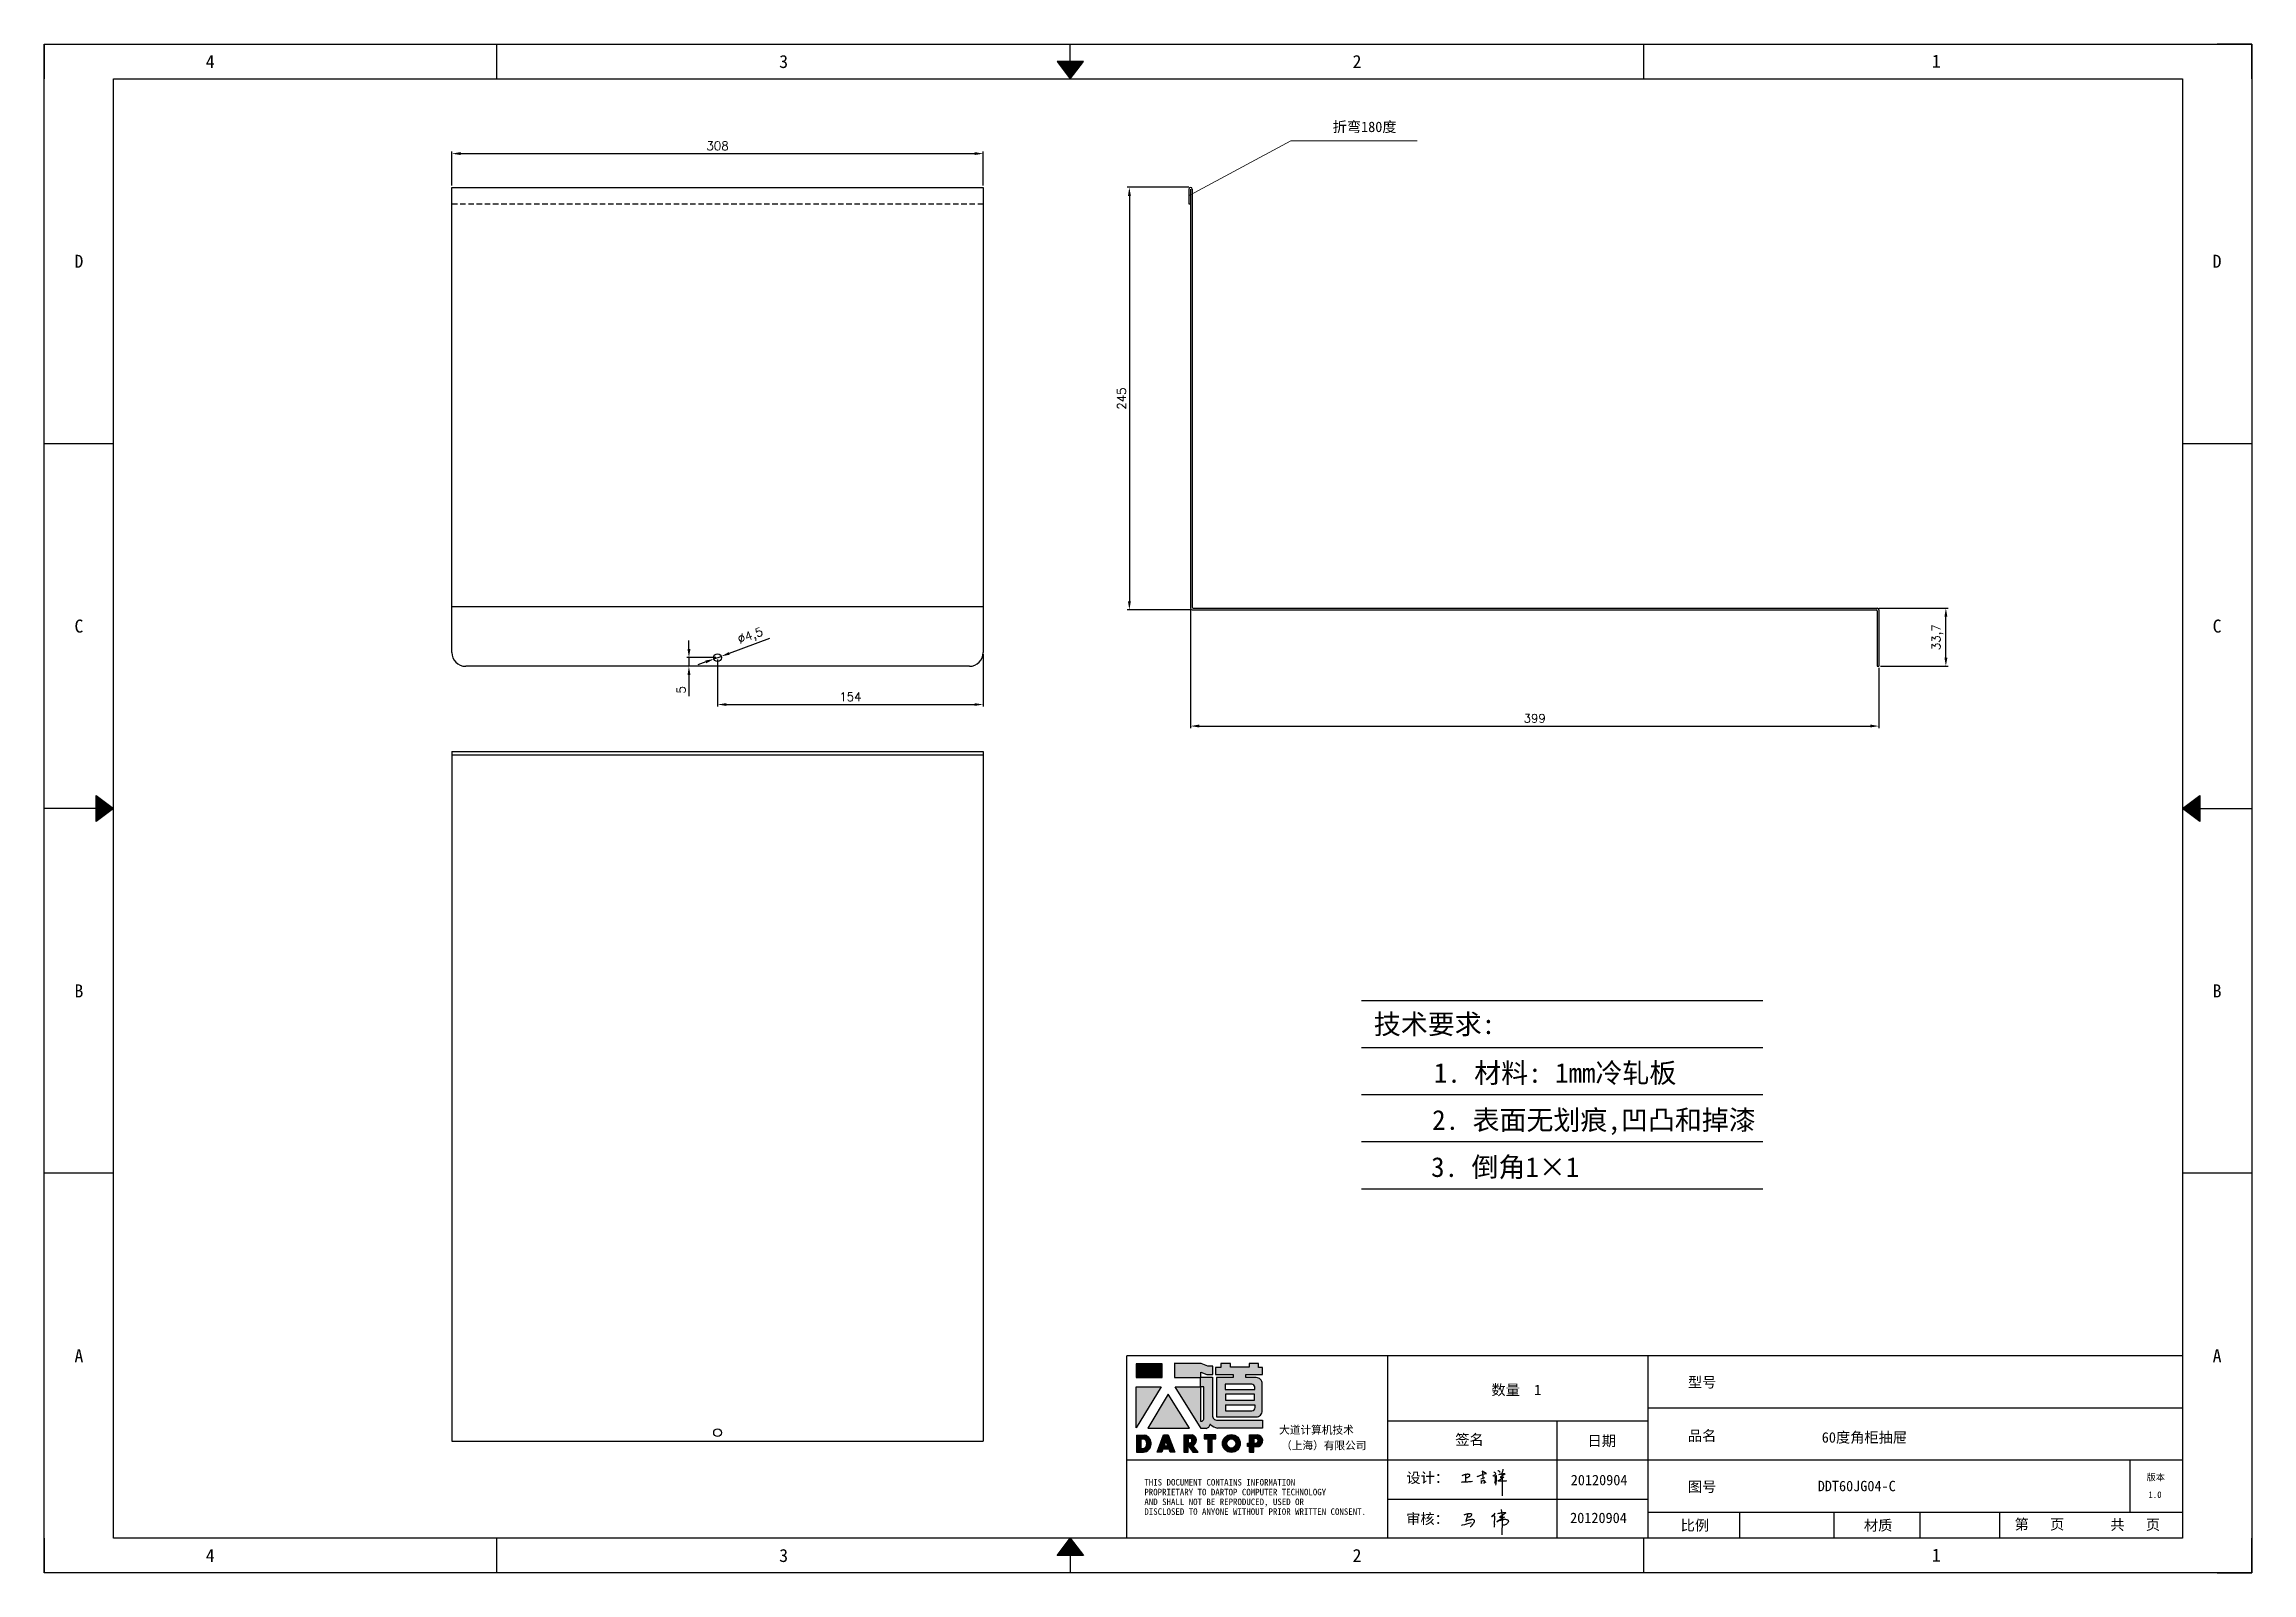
# Model space of a CAD drawing. Header units: millimetres. Extents: x -43476 to -13830, y -16942 to 55335.
# Drawn here: x -23505 to -22226, y 33337 to 34223 of the extents above; entities that cross this region are included whole.
import ezdxf
from ezdxf.enums import TextEntityAlignment as Align

# ---------------------------------------------------------------- set-up
doc = ezdxf.new("R2010")
doc.units = ezdxf.units.MM
doc.linetypes.add('DOT', pattern=[0.25, 0, -0.25])
doc.linetypes.add('HIDDEN2', pattern=[4.7625, 3.175, -1.5875])
for name, color, linetype in [('4', 7, 'Continuous'), ('hidden', 3, 'HIDDEN2'), ('print', 30, 'Continuous')]:
    doc.layers.add(name, color=color, linetype=linetype)
doc.layers.add('dim', color=2, linetype='Continuous', lineweight=9)
doc.styles.add('Dartop', font='')
doc.styles.add('HZ', font='')
doc.styles.add('hzHT', font='simhei.ttf')
doc.styles.get("Standard").update_dxf_attribs({"font": 'txt', "bigfont": 'gbcbig.shx'})
doc.styles.get('Dartop').set_extended_font_data('FangSong_GB2312')
doc.styles.get('HZ').set_extended_font_data('SimSun')
doc.dimstyles.new('small', dxfattribs={"dimtxt": 5, "dimasz": 5, "dimexe": 1.25, "dimexo": 1, "dimgap": 2, "dimtad": 1, "dimtxsty": 'Standard', "dimcen": 2.5, "dimadec": 0, "dimazin": 0, "dimtfac": 1, "dimtmove": 0, "dimatfit": 3, "dimfxl": 0, "dimarcsym": 0})

msp = doc.modelspace()

# ---------------------------------------------------------------- texts
at = {"color": 0}
for s, height, style, p in [('4', 7.554, 'Dartop', (-23409.176, 34212.814)), ('3', 7.554, 'Dartop', (-23076.8, 34212.814)), ('2', 7.554, 'Dartop', (-22744.423, 34212.814)), ('1', 7.554, 'Dartop', (-22408.603, 34213.054)), ('折弯180度', 6.0432, 'hzHT', (-22740.026, 34174.946)), ('D', 7.554, 'Dartop', (-23485.301, 34096.986)), ('D', 7.554, 'Dartop', (-22245.859, 34096.986)), ('C', 7.554, 'Dartop', (-23485.301, 33885.474)), ('C', 7.554, 'Dartop', (-22245.859, 33885.474)), ('B', 7.554, 'Dartop', (-23485.301, 33673.961)), ('B', 7.554, 'Dartop', (-22245.859, 33673.961)), ('A', 7.554, 'Dartop', (-23485.301, 33462.449)), ('A', 7.554, 'Dartop', (-22245.859, 33462.449)), ('数量  1', 6.0432, 'hzHT', (-22652.069, 33442.64)), ('型号', 6.0432, 'hzHT', (-22544.364, 33447.077)), ('签名', 6.0432, 'hzHT', (-22679.216, 33413.84)), ('日期', 6.0432, 'hzHT', (-22602.535, 33413.096)), ('品名', 6.0432, 'hzHT', (-22544.364, 33416.054)), ('60度角柜抽屉', 6.0432, 'hzHT', (-22450.299, 33415.088)), ('20120904', 6.0432, 'hzHT', (-22604.086, 33390.377)), ('图号', 6.0432, 'hzHT', (-22544.364, 33386.515)), ('DDT60JG04-C', 6.04321, 'hzHT', (-22454.747, 33386.91)), ('版本', 3.777, 'hzHT', (-22281.402, 33391.99)), ('1.0', 3.777, 'Dartop', (-22281.856, 33381.896)), ('20120904', 6.0432, 'hzHT', (-22604.446, 33368.449)), ('比例', 6.0432, 'hzHT', (-22548.577, 33364.09)), ('材质', 6.0432, 'hzHT', (-22442.327, 33364.09)), ('第   页', 6.0432, 'hzHT', (-22348.844, 33364.716)), ('共   页', 6.0432, 'hzHT', (-22293.331, 33364.496)), ('4', 7.554, 'Dartop', (-23409.176, 33346.621)), ('3', 7.554, 'Dartop', (-23076.8, 33346.621)), ('2', 7.554, 'Dartop', (-22744.423, 33346.621)), ('1', 7.554, 'Dartop', (-22408.603, 33346.86))]:
    msp.add_text(s, height=height, dxfattribs=dict(at, style=style)).set_placement(p, align=Align.MIDDLE_CENTER)
at = {"style": 'HZ'}
for s, p in [('技术要求:', (-22699.528, 33654.675)), ('     1. 材料: 1mm冷轧板     ', (-22629.595, 33626.432)), ('2. 表面无划痕,凹凸和掉漆', (-22607.065, 33599.132)), ('3. 倒角1×1         ', (-22623.437, 33571.832))]:
    msp.add_text(s, height=11.466, dxfattribs=at).set_placement(p, align=Align.MIDDLE_CENTER)
at = {"color": 0, "style": 'hzHT'}
for s, height, p in [('THIS DOCUMENT CONTAINS INFORMATION', 3.777, (-22867.68, 33387.174)), ('设计：', 6.0432, (-22715.825, 33388.662)), ('AND SHALL NOT BE REPRODUCED, USED OR', 3.777, (-22867.68, 33375.843)), ('PROPRIETARY TO DARTOP COMPUTER TECHNOLOGY', 3.777, (-22867.68, 33381.508)), ('DISCLOSED TO ANYONE WITHOUT PRIOR WRITTEN CONSENT.', 3.777, (-22867.68, 33370.177)), ('审核：', 6.0432, (-22715.915, 33364.864))]:
    msp.add_text(s, height=height, dxfattribs=at).set_placement(p)
at = {"layer": '4', "color": 0, "style": 'hzHT'}
for s, p in [('大道计算机技术', (-22789.561, 33417.174)), ('（上海）有限公司', (-22788.421, 33408.14))]:
    msp.add_text(s, height=4.5324, dxfattribs=at).set_placement(p)

# ---------------------------------------------------------------- blocks, each defined once
blk = doc.blocks.new('*U5')
at = {"color": 254, "linetype": 'Continuous', "extrusion": (0, 0, -1)}
for points in [[(-17, 0.333), (-16.812, 0.25), (-17, 0.5)], [(-17, 0.333), (-17.188, 0.25), (-16.812, 0.25)], [(-17, 0.333), (-17, 0.5), (-17.188, 0.25)]]:
    blk.add_solid(points, dxfattribs=at)
blk = doc.blocks.new('*U4')
at = {"color": 254, "linetype": 'Continuous', "extrusion": (0, 0, -1)}
for points in [[(-33.167, 11), (-33, 11), (-33.25, 11.188)], [(-33.167, 11), (-33.25, 11.188), (-33.25, 10.812)], [(-33.167, 11), (-33.25, 10.812), (-33, 11)]]:
    blk.add_solid(points, dxfattribs=at)
blk = doc.blocks.new('*U6')
at = {"color": 254, "linetype": 'Continuous'}
for points in [[(17, 21.667), (17.188, 21.75), (16.812, 21.75)], [(17, 21.667), (16.812, 21.75), (17, 21.5)], [(17, 21.667), (17, 21.5), (17.188, 21.75)]]:
    blk.add_solid(points, dxfattribs=at)
blk = doc.blocks.new('*U3')
at = {"color": 254, "linetype": 'Continuous', "extrusion": (0, 0, -1)}
for points in [[(-0.833, 11), (-0.75, 10.812), (-0.75, 11.188)], [(-0.833, 11), (-0.75, 11.188), (-1, 11)], [(-0.833, 11), (-1, 11), (-0.75, 10.812)]]:
    blk.add_solid(points, dxfattribs=at)
blk = doc.blocks.new('dadao')
for p, q in [((48, 19.2), (44.9, 10.4)), ((44.9, 10.4), (51.2, 10.4)), ((51.2, 10.4), (48, 19.2))]:
    blk.add_line(p, q)
for points in [[(41.8, 121.6), (41.8, 143.7), (-0.4, 143.7), (-0.4, 121.6), (41.8, 121.6)], [(104.8, 122), (104.8, 130.3), (114.1, 126.3), (124.2, 126.3), (124.2, 139.6), (115.9, 139.6), (105.1, 143.9), (61.5, 143.9)], [(61.7, 144), (61.7, 121.3), (103.9, 121.3)], [(113.4, 38.7), (105.1, 38.7), (63, 106.5), (103.9, 106.5), (103.9, 120.9), (103.9, 121.3)], [(109.7, 53.6), (109.7, 106.2), (104.3, 106.2), (104.3, 50.4), (106.6, 50.4)], [(144.6, 94.4), (144.6, 84.8), (192, 84.8), (192, 94.1), (144.9, 94.1)], [(120.2, 45), (119.5, 45), (119.5, 44.6)], [(0, 28), (0, 0), (11.8, 0)], [(0.1, 28), (14, 28)], [(7.1, 21.8), (7.1, 6.1), (12, 6.1)], [(7.1, 21.8), (11.4, 21.8)], [(76.8, 28.2), (76.8, 0), (84.1, 0), (84.1, 11.1), (91.6, -0.1), (100.3, -0.1), (91.7, 11.1)], [(76.8, 28.2), (90.6, 28.2)], [(84, 22.7), (84, 15.3), (87.2, 15.3)], [(84, 22.7), (87.3, 22.7)], [(183.7, 0), (183.7, 9.6), (180.6, 9.6), (180.6, 14.9), (183.8, 14.9), (183.8, 28.1), (196.1, 28.1), (196.5, 28.1)], [(183.7, 0), (190.9, 0), (190.9, 9.6), (198.8, 9.6)], [(194.9, 22.3), (190.8, 22.3), (190.8, 15), (194.4, 15)]]:
    blk.add_lwpolyline(points)
blk.add_lwpolyline([(137.1, 144.2), (137.1, 137.9), (128.3, 137.9), (128.3, 126.5), (157.3, 126.5), (157.3, 121.5), (130.3, 121.5), (130.3, 57.5), (194.4, 57.5, 0.414214), (204.4, 67.5), (204.4, 111.3, 0.414214), (194.4, 121.3), (177.5, 121.3), (177.5, 126.3), (204.7, 126.3), (204.7, 137.7), (198.2, 137.7), (198.2, 143.9), (183.3, 143.9), (183.3, 138), (153, 138), (153, 144.2), (137.1, 144.2)], format="xyb", close=True)
for points in [[(104.8, 122), (123.4, 122), (123.4, 60, 0.414214), (131.4, 52), (204.8, 52), (204.8, 39.1), (131.7, 39.1)], [(144.3, 110.8), (144.3, 101.8), (192.3, 101.8), (192.3, 105.5, 0.414214), (187.3, 110.5), (144.3, 110.5)], [(144.6, 77), (144.6, 67.5), (187.6, 67.5, 0.414214), (192.6, 72.5), (192.6, 76.4), (144.6, 76.4)]]:
    blk.add_lwpolyline(points, format="xyb")
for points in [[(-0.3, 106.2), (40.4, 106.2), (-0.3, 39.7), (-0.3, 106.2)], [(51.7, 94.1), (18.4, 39.3), (86.2, 39.3)], [(43.8, 28.2), (51.8, 28.2), (62.6, -0.1), (55, -0.1), (53.2, 5), (42.9, 5), (41.1, 0), (33.6, 0)], [(110, 28.1), (110, 21.9), (116, 21.9), (116, -0.1), (123.2, -0.1), (123.2, 22), (129.2, 22), (129.2, 28.1), (110, 28.1)]]:
    blk.add_lwpolyline(points, close=True)
for radius in [14.5, 7.44]:
    blk.add_circle((154.2, 14.2), radius)
for centre, radius, start, end in [((99.2, 60.7), 12.6, 305.6399, 325.969), ((111.6, 46.7), 8.19, 282.9811, 347.6627), ((136, 61.7), 22.9, 226.7358, 259.3209), ((8.5, 13.9), 8.49, 294.2143, 69.7177), ((9.6, 14.2), 14.4, 278.6604, 72.3203), ((86.4, 19), 3.8, 282.527, 76.7196), ((88.6, 19.4), 8.95, 290.6073, 77.2124), ((193.7, 18.7), 3.8, 280.9891, 72.5513), ((195.7, 18.6), 9.51, 288.8959, 85.2442)]:
    blk.add_arc(centre, radius, start, end)
blk = doc.blocks.new('h')
for p, q in [((20768.1, -2360.9), (20773, -2359.1)), ((20769.5, -2366.9), (20769.8, -2370.6)), ((20769.8, -2370.6), (20770.9, -2378)), ((20770.9, -2378), (20771.5, -2370.6)), ((20772.4, -2369.3), (20774.9, -2367.8)), ((20773, -2359.1), (20784.1, -2355.2)), ((20773.3, -2331.8), (20775.3, -2338.7)), ((20789.1, -2340.9), (20773.5, -2331.9)), ((20775.3, -2338.7), (20775.6, -2351.2)), ((20775.6, -2351.2), (20775.5, -2357.3)), ((20782.2, -2369.2), (20780, -2377.1)), ((20780, -2377.1), (20788.3, -2371.3)), ((20780.1, -2366.4), (20780.8, -2366.4)), ((20781.9, -2367.4), (20782.2, -2369.2)), ((20845.7, -2343.5), (20848.4, -2353)), ((20848.9, -2370.3), (20847.9, -2424)), ((20848.4, -2353), (20848.9, -2370.3))]:
    blk.add_line(p, q)
for points in [[(20696.6, -2372.4, 0.002073), (20710.6, -2371.9, 0.016137), (20719.6, -2371.3, 0.008314), (20736.9, -2369.3)], [(20699.1, -2348.2, -0.029745), (20704.6, -2345.4, -0.046842), (20708.4, -2344.2, -0.00919), (20714.3, -2343, -0.018517), (20717.2, -2342.5, -0.037841), (20720.3, -2342.4, -0.039541), (20723.2, -2342.8, -0.149785), (20726, -2344.3, -0.204935), (20726.9, -2346.6, -0.074872), (20726.5, -2348.3, -0.061615), (20725.6, -2350.3, -0.034204), (20723.8, -2352.6, -0.045776), (20722.3, -2354.1, -0.054985), (20720.4, -2355.3, -0.036348), (20717.3, -2356.5, -0.067752), (20715.7, -2356.8, -0.043553), (20713.2, -2356.7)], [(20755, -2351.9, -0.024077), (20759.9, -2350.1, -0.013147), (20768.7, -2346.5, -0.00522), (20775.4, -2344.1, -0.018517), (20777.3, -2343.4, -0.008274), (20786.3, -2341, -0.039541), (20788.3, -2340.8, -0.079216), (20789.4, -2341, -0.204935)], [(20813.5, -2350.1, 0.007348), (20815.9, -2348.7, 0.008421), (20818, -2347.3, 0.009459), (20819.7, -2346.2, -0.016325), (20820.7, -2345.5, -0.173771), (20821.8, -2345.3, -0.085159), (20823.9, -2346, -0.125883), (20826, -2347.9, -0.160659), (20826.6, -2350.1, -0.010447), (20826.5, -2352.3, -0.008247), (20826.2, -2355.1, -0.002698), (20825.3, -2374, 0.001562), (20823.9, -2383.7, 0.016137)], [(20816.8, -2335, -0.053561), (20819.6, -2336.1, -0.075272), (20821.3, -2337.3, -0.005295), (20822.5, -2338.5, -0.009337), (20823.1, -2339.1, -0.026146), (20823.7, -2339.8, -0.016644), (20824.5, -2340.9)], [(20832.1, -2329.2, -0.053561), (20834.9, -2330.3, -0.075272), (20836.7, -2331.5, -0.005295), (20837.8, -2332.6, -0.009337), (20838.5, -2333.3, -0.026146), (20839, -2334, -0.016644), (20839.8, -2335.1)], [(20836, -2343.7, -0.02797), (20842.1, -2342.6, -0.048868), (20845.6, -2342.2, -0.00919), (20851.1, -2341.4, -0.018517), (20853.9, -2341.1, -0.037841), (20856.7, -2341.2, -0.039541), (20859.4, -2341.6, -0.018282), (20840.6, -2354.7, -0.000937)], [(20847.6, -2340.2, 0.021784), (20849.6, -2335.9, 0.028296), (20850.8, -2332.4, 0.008136), (20851.9, -2328.2, 0.028913), (20852.2, -2327, 0.08193), (20852.1, -2325.9, 0.075058), (20851.7, -2324.7, 0.275043)]]:
    blk.add_lwpolyline(points, format="xyb")
for points in [[(20711.3, -2343.5), (20711.3, -2343.5), (20711.5, -2355.8), (20710.7, -2368), (20710.6, -2371.9)], [(20821.5, -2350.6), (20822.4, -2359.2), (20822.2, -2364.9), (20821.7, -2369), (20821.3, -2376.3), (20823.6, -2368.5), (20827.2, -2366.3), (20829.5, -2366.3)], [(20840.6, -2354.7), (20850, -2354.7), (20855, -2354.3), (20845.9, -2361.1), (20840.5, -2364), (20833, -2367.5), (20863.2, -2367.4), (20865.9, -2367.3)]]:
    blk.add_lwpolyline(points)
for centre, radius, start, end in [((20773.7, -2371.2), 2.3, 121.9907, 163.60158), ((20787.5, -2406), 40.3, 100.61827, 108.24823), ((20780.8, -2367.6), 1.15, 9.4675, 90)]:
    blk.add_arc(centre, radius, start, end)
blk = doc.blocks.new('*D121')
at = {"layer": 'Defpoints', "color": 0, "transparency": 16777216}
for p in [(-22961.1, 34159.4), (-23269.1, 34139.9), (-22961.1, 34139.9)]:
    blk.add_point(p, dxfattribs=at)
at = {"layer": 'dim', "color": 0, "lineweight": -2, "transparency": 16777216}
for p, q in [((-23269.1, 34140.9), (-23269.1, 34160.7)), ((-23264.1, 34159.4), (-22966.1, 34159.4)), ((-22961.1, 34140.9), (-22961.1, 34160.7))]:
    blk.add_line(p, q, dxfattribs=at)
at = {"layer": 'dim', "color": 0, "transparency": 16777216}
for points in [[(-23264.1, 34160.3), (-23264.1, 34158.6), (-23269.1, 34159.4)], [(-22966.1, 34160.3), (-22966.1, 34158.6), (-22961.1, 34159.4)]]:
    blk.add_solid(points, dxfattribs=at)
at = {"layer": 'dim', "color": 0, "transparency": 16777216, "insert": (-23115.1, 34163.9), "char_height": 5, "attachment_point": 5}
blk.add_mtext('308', dxfattribs=at)
blk = doc.blocks.new('*D122')
at = {"layer": 'Defpoints', "color": 0, "transparency": 16777216}
for p in [(-22840.9, 34139.9), (-22876.4, 33894.9), (-22839.9, 33894.9)]:
    blk.add_point(p, dxfattribs=at)
at = {"layer": 'dim', "color": 0, "lineweight": -2, "transparency": 16777216}
for p, q in [((-22841.9, 34139.9), (-22877.6, 34139.9)), ((-22876.4, 34134.9), (-22876.4, 33899.9)), ((-22840.9, 33894.9), (-22877.6, 33894.9))]:
    blk.add_line(p, q, dxfattribs=at)
at = {"layer": 'dim', "color": 0, "transparency": 16777216}
for points in [[(-22877.2, 34134.9), (-22875.5, 34134.9), (-22876.4, 34139.9)], [(-22877.2, 33899.9), (-22875.5, 33899.9), (-22876.4, 33894.9)]]:
    blk.add_solid(points, dxfattribs=at)
at = {"layer": 'dim', "color": 0, "transparency": 16777216, "insert": (-22880.9, 34017.4), "char_height": 5, "attachment_point": 5, "rotation": 90}
blk.add_mtext('245', dxfattribs=at)
blk = doc.blocks.new('*D123')
at = {"layer": 'Defpoints', "color": 0, "transparency": 16777216}
for p in [(-22840.9, 33895.9), (-22441.9, 33862.2), (-22441.9, 33827.5)]:
    blk.add_point(p, dxfattribs=at)
at = {"layer": 'dim', "color": 0, "lineweight": -2, "transparency": 16777216}
for p, q in [((-22840.9, 33894.9), (-22840.9, 33826.3)), ((-22441.9, 33861.2), (-22441.9, 33826.3)), ((-22835.9, 33827.5), (-22446.9, 33827.5))]:
    blk.add_line(p, q, dxfattribs=at)
at = {"layer": 'dim', "color": 0, "transparency": 16777216}
for points in [[(-22835.9, 33828.4), (-22835.9, 33826.7), (-22840.9, 33827.5)], [(-22446.9, 33828.4), (-22446.9, 33826.7), (-22441.9, 33827.5)]]:
    blk.add_solid(points, dxfattribs=at)
at = {"layer": 'dim', "color": 0, "transparency": 16777216, "insert": (-22641.4, 33832), "char_height": 5, "attachment_point": 5}
blk.add_mtext('399', dxfattribs=at)
blk = doc.blocks.new('*D124')
at = {"layer": 'Defpoints', "color": 0, "transparency": 16777216}
for p in [(-22442.9, 33895.9), (-22403.1, 33895.9), (-22441.9, 33862.2)]:
    blk.add_point(p, dxfattribs=at)
at = {"layer": 'dim', "color": 0, "lineweight": -2, "transparency": 16777216}
for p, q in [((-22441.9, 33895.9), (-22401.8, 33895.9)), ((-22403.1, 33867.2), (-22403.1, 33890.9)), ((-22440.9, 33862.2), (-22401.8, 33862.2))]:
    blk.add_line(p, q, dxfattribs=at)
at = {"layer": 'dim', "color": 0, "transparency": 16777216}
for points in [[(-22403.9, 33890.9), (-22402.2, 33890.9), (-22403.1, 33895.9)], [(-22403.9, 33867.2), (-22402.2, 33867.2), (-22403.1, 33862.2)]]:
    blk.add_solid(points, dxfattribs=at)
at = {"layer": 'dim', "color": 0, "transparency": 16777216, "insert": (-22408, 33879), "char_height": 5, "attachment_point": 5, "rotation": 90}
blk.add_mtext('33,7', dxfattribs=at)
blk = doc.blocks.new('*D125')
at = {"layer": 'Defpoints', "color": 0, "transparency": 16777216}
for p in [(-23115.1, 33867.2), (-22961.1, 33870.2), (-22961.1, 33840)]:
    blk.add_point(p, dxfattribs=at)
at = {"layer": 'dim', "color": 0, "lineweight": -2, "transparency": 16777216}
for p, q in [((-23115.1, 33866.2), (-23115.1, 33838.8)), ((-22961.1, 33869.2), (-22961.1, 33838.8)), ((-23110.1, 33840), (-22966.1, 33840))]:
    blk.add_line(p, q, dxfattribs=at)
at = {"layer": 'dim', "color": 0, "transparency": 16777216}
for points in [[(-23110.1, 33840.8), (-23110.1, 33839.2), (-23115.1, 33840)], [(-22966.1, 33840.8), (-22966.1, 33839.2), (-22961.1, 33840)]]:
    blk.add_solid(points, dxfattribs=at)
at = {"layer": 'dim', "color": 0, "transparency": 16777216, "insert": (-23038.1, 33844.5), "char_height": 5, "attachment_point": 5}
blk.add_mtext('154', dxfattribs=at)
blk = doc.blocks.new('*D126')
at = {"layer": 'Defpoints', "color": 0, "transparency": 16777216}
for p in [(-23131.7, 33862.2), (-23115.1, 33867.2), (-23115.1, 33862.2)]:
    blk.add_point(p, dxfattribs=at)
at = {"layer": 'dim', "color": 0, "lineweight": -2, "transparency": 16777216}
for p, q in [((-23131.7, 33872.2), (-23131.7, 33877.2)), ((-23116.1, 33867.2), (-23132.9, 33867.2)), ((-23116.1, 33862.2), (-23132.9, 33862.2)), ((-23131.7, 33867.2), (-23131.7, 33862.2)), ((-23131.7, 33857.2), (-23131.7, 33844.8))]:
    blk.add_line(p, q, dxfattribs=at)
at = {"layer": 'dim', "color": 0, "transparency": 16777216}
for points in [[(-23132.5, 33872.2), (-23130.8, 33872.2), (-23131.7, 33867.2)], [(-23132.5, 33857.2), (-23130.8, 33857.2), (-23131.7, 33862.2)]]:
    blk.add_solid(points, dxfattribs=at)
at = {"layer": 'dim', "color": 0, "transparency": 16777216, "insert": (-23136.2, 33848.5), "char_height": 5, "attachment_point": 5, "rotation": 90}
blk.add_mtext('5', dxfattribs=at)
blk = doc.blocks.new('*D127')
at = {"layer": 'Defpoints', "color": 0, "transparency": 16777216}
for p in [(-23117.2, 33866.4), (-23113, 33867.9)]:
    blk.add_point(p, dxfattribs=at)
at = {"layer": 'dim', "color": 0, "lineweight": -2, "transparency": 16777216}
for p, q in [((-23084.9, 33878.2), (-23108.3, 33869.6)), ((-23121.9, 33864.7), (-23126.6, 33863)), ((-23117.2, 33866.4), (-23113, 33867.9))]:
    blk.add_line(p, q, dxfattribs=at)
at = {"layer": 'dim', "color": 0, "transparency": 16777216}
for points in [[(-23122.2, 33865.5), (-23121.6, 33863.9), (-23117.2, 33866.4)], [(-23108.6, 33870.4), (-23108, 33868.9), (-23113, 33867.9)]]:
    blk.add_solid(points, dxfattribs=at)
at = {"layer": 'dim', "color": 0, "transparency": 16777216, "insert": (-23095.9, 33879.4), "char_height": 5, "attachment_point": 5, "rotation": 20.0303}
blk.add_mtext('∅4,5', dxfattribs=at)

# ---------------------------------------------------------------- dimensions: what is measured, and where the dimension line sits
at = {"layer": 'dim'}
for base, p1, p2, picture, middle in [((-22961.086, 34159.445), (-23269.086, 34139.865), (-22961.086, 34139.865), '*D121', (-23115.086, 34163.945)), ((-22441.903, 33827.533), (-22840.903, 33895.865), (-22441.903, 33862.165), '*D123', (-22641.403, 33832.033)), ((-22961.086, 33840.005), (-23115.086, 33867.165), (-22961.086, 33870.165), '*D125', (-23038.086, 33844.505))]:
    dim = msp.add_linear_dim(base=base, p1=p1, p2=p2, dimstyle='small', override={"dimpost": '\\X'}, dxfattribs=at)
    dim.commit()
    dim.dimension.update_dxf_attribs({"geometry": picture, "text_midpoint": middle})
for base, p1, p2, picture, middle in [((-22876.373, 33894.865), (-22840.903, 34139.865), (-22839.903, 33894.865), '*D122', (-22880.873, 34017.365)), ((-22403.068, 33895.865), (-22441.903, 33862.165), (-22442.903, 33895.865), '*D124', (-22407.985, 33879.015)), ((-23131.658, 33862.165), (-23115.086, 33867.165), (-23115.086, 33862.165), '*D126', (-23136.158, 33848.498))]:
    dim = msp.add_linear_dim(base=base, p1=p1, p2=p2, angle=90, dimstyle='small', override={"dimpost": '\\X'}, dxfattribs=at)
    dim.commit()
    dim.dimension.update_dxf_attribs({"geometry": picture, "text_midpoint": middle})
dim = msp.add_diameter_dim_2p(p1=(-23117.2, 33866.394), p2=(-23112.972, 33867.936), dimstyle='small', override={"dimpost": '\\X'}, dxfattribs=at)
dim.commit()
dim.dimension.update_dxf_attribs({"geometry": '*D127', "text_midpoint": (-23095.944, 33879.377)})

# ---------------------------------------------------------------- hatches: boundary and pattern name
for points in [[(-22857.396, 33457.771), (-22872.464, 33457.771), (-22872.464, 33449.899), (-22857.396, 33449.899)], [(-22857.881, 33444.391), (-22872.423, 33444.391), (-22872.423, 33420.648)], [(-22853.85, 33440.082), (-22865.738, 33420.49), (-22841.532, 33420.49)], [(-22826.162, 33416.481), (-22833.041, 33416.481), (-22833.041, 33414.298), (-22830.895, 33414.298), (-22830.895, 33406.434), (-22828.325, 33406.434), (-22828.325, 33414.304), (-22826.162, 33414.304)]]:
    msp.add_hatch(color=0).paths.add_polyline_path(points)
h = msp.add_hatch(color=0)
h.paths.add_polyline_path([(-22834.879, 33452.987), (-22831.554, 33451.55), (-22827.959, 33451.55), (-22827.959, 33456.308), (-22830.925, 33456.308), (-22834.789, 33457.835), (-22850.277, 33457.835), (-22850.277, 33449.787), (-22835.208, 33449.787), (-22835.208, 33449.624), (-22835.208, 33444.481), (-22849.82, 33444.481), (-22834.791, 33420.293), (-22831.814, 33420.293, 0.27937482), (-22829.642, 33422.406), (-22829.642, 33422.517), (-22829.379, 33422.517, 0.14314537), (-22825.282, 33420.432), (-22799.165, 33420.432), (-22799.165, 33425.019), (-22825.393, 33425.019, -0.41421356), (-22828.25, 33427.876), (-22828.25, 33450.041), (-22834.879, 33450.041)])
h.paths.add_polyline_path([(-22835.056, 33444.378), (-22833.141, 33444.378), (-22833.141, 33425.605, -0.08893574), (-22834.251, 33424.463), (-22835.063, 33424.463)], flags=16)
h = msp.add_hatch(color=0)
h.paths.add_polyline_path([(-22799.21, 33455.642), (-22801.534, 33455.642), (-22801.534, 33457.853), (-22806.845, 33457.853), (-22806.845, 33455.753), (-22817.689, 33455.753), (-22817.689, 33457.963), (-22823.368, 33457.963), (-22823.368, 33455.712), (-22826.506, 33455.712), (-22826.506, 33451.637), (-22816.15, 33451.637), (-22816.15, 33449.834), (-22825.8, 33449.834), (-22825.8, 33427.015), (-22802.892, 33427.015, 0.41421356), (-22799.321, 33430.586), (-22799.321, 33446.213, 0.41421356), (-22802.892, 33449.784), (-22808.947, 33449.784), (-22808.947, 33451.553), (-22799.21, 33451.553)])
h.paths.add_polyline_path([(-22805.422, 33445.915, -0.41421356), (-22803.636, 33444.13), (-22803.636, 33442.82), (-22820.787, 33442.82), (-22820.787, 33445.915)], flags=16)
h.paths.add_polyline_path([(-22803.747, 33440.057), (-22803.747, 33436.741), (-22820.676, 33436.741), (-22820.676, 33440.057)], flags=16)
h.paths.add_polyline_path([(-22803.526, 33433.757), (-22803.526, 33432.337, -0.41421356), (-22805.311, 33430.551), (-22820.676, 33430.551), (-22820.676, 33433.757)], flags=16)
h = msp.add_hatch(color=0)
h.paths.add_polyline_path([(-22867.328, 33416.445), (-22872.316, 33416.445), (-22872.316, 33406.464), (-22868.115, 33406.464, 0.79301591)])
h.paths.add_polyline_path([(-22868.041, 33408.649), (-22869.785, 33408.649), (-22869.785, 33414.259), (-22868.233, 33414.259, -0.67136089)], flags=16)
h = msp.add_hatch(color=0)
h.paths.add_polyline_path([(-22853.813, 33416.527), (-22856.66, 33416.527), (-22860.321, 33406.453), (-22857.624, 33406.453), (-22856.99, 33408.238), (-22853.336, 33408.238), (-22852.688, 33406.431), (-22849.969, 33406.431)])
h.paths.add_polyline_path([(-22854.035, 33410.163), (-22856.298, 33410.163), (-22855.187, 33413.328)], flags=16)
h = msp.add_hatch(color=0)
h.paths.add_polyline_path([(-22839.974, 33416.52), (-22844.88, 33416.52), (-22844.88, 33406.447), (-22842.288, 33406.447), (-22842.288, 33410.44), (-22839.623, 33406.411), (-22836.489, 33406.411), (-22839.557, 33410.415, 0.74405494)])
h.paths.add_polyline_path([(-22842.311, 33411.931), (-22842.311, 33414.576), (-22841.152, 33414.576, -0.79680897), (-22841.17, 33411.931)], flags=16)
h = msp.add_hatch(color=0)
h.paths.add_polyline_path([(-22822.423, 33411.52, 1), (-22812.08, 33411.52, 1)])
h.paths.add_polyline_path([(-22814.594, 33411.52, -1), (-22819.908, 33411.52, -1)], flags=16)
h = msp.add_hatch(color=0)
h.paths.add_polyline_path([(-22802.159, 33416.496), (-22802.307, 33416.496), (-22806.681, 33416.496), (-22806.681, 33411.795), (-22807.842, 33411.795), (-22807.842, 33409.887), (-22806.7, 33409.887), (-22806.7, 33406.465), (-22804.147, 33406.465), (-22804.147, 33409.9), (-22801.341, 33409.9, 0.81230381)])
h.paths.add_polyline_path([(-22804.185, 33411.808), (-22804.185, 33414.438), (-22802.731, 33414.438, -0.77821343), (-22802.88, 33411.808)], flags=16)

# ---------------------------------------------------------------- linework, layer by layer
at = {"color": 0, "linetype": 'DOT'}
for p, q in [((-23505.445, 34222.886), (-22245.859, 34222.886)), ((-23505.445, 33356.693), (-23505.445, 34202.742)), ((-22225.714, 34202.742), (-22225.714, 33356.693)), ((-22245.859, 33336.549), (-23505.445, 33336.549))]:
    msp.add_line(p, q, dxfattribs=at)
at = {"color": 0}
for p, q in [((-23505.445, 34222.886), (-23505.445, 34202.742)), ((-23242.988, 34202.742), (-23242.988, 34222.886)), ((-22910.611, 34212.814), (-22910.611, 34222.886)), ((-22578.235, 34202.742), (-22578.235, 34222.886)), ((-22225.714, 34222.886), (-22245.859, 34222.886)), ((-22225.714, 34202.742), (-22225.714, 34222.886)), ((-23465.157, 33356.693), (-23465.157, 34202.742)), ((-23465.157, 34202.742), (-22266.003, 34202.742)), ((-22266.003, 34202.742), (-22266.003, 33356.693)), ((-23465.157, 33991.23), (-23505.445, 33991.23)), ((-22225.714, 33991.23), (-22266.003, 33991.23)), ((-23475.229, 33779.717), (-23505.445, 33779.717)), ((-22255.931, 33779.717), (-22225.714, 33779.717)), ((-23465.157, 33568.205), (-23505.445, 33568.205)), ((-22225.714, 33568.205), (-22266.003, 33568.205)), ((-22266.003, 33462.449), (-22877.877, 33462.449)), ((-22877.877, 33356.693), (-22877.877, 33462.449)), ((-22726.797, 33462.449), (-22726.797, 33356.693)), ((-22575.717, 33356.693), (-22575.717, 33462.449)), ((-22575.717, 33432.233), (-22266.003, 33432.233)), ((-22726.797, 33424.679), (-22575.717, 33424.679)), ((-22628.595, 33424.679), (-22628.595, 33356.693)), ((-22877.877, 33402.017), (-22726.797, 33402.017)), ((-22726.797, 33402.017), (-22266.003, 33402.017)), ((-22296.219, 33371.801), (-22296.219, 33402.017)), ((-22726.797, 33379.355), (-22575.717, 33379.355)), ((-22575.717, 33371.801), (-22266.003, 33371.801)), ((-22522.563, 33356.693), (-22522.563, 33371.801)), ((-22467.785, 33356.693), (-22467.785, 33371.801)), ((-22417.986, 33356.693), (-22417.986, 33371.801)), ((-22371.759, 33356.693), (-22371.759, 33371.801)), ((-23505.445, 33356.693), (-23505.445, 33336.549)), ((-22266.003, 33356.693), (-23465.157, 33356.693)), ((-23242.988, 33336.549), (-23242.988, 33356.693)), ((-22578.235, 33336.549), (-22578.235, 33356.693)), ((-22225.714, 33336.549), (-22225.714, 33356.693)), ((-22910.611, 33346.621), (-22910.611, 33336.549)), ((-22245.859, 33336.549), (-22225.714, 33336.549))]:
    msp.add_line(p, q, dxfattribs=at)
for p, q in [((-23269.086, 34139.865), (-22961.086, 34139.865)), ((-23269.086, 33870.165), (-23269.086, 34139.865)), ((-22961.086, 34139.865), (-22961.086, 33895.865)), ((-22841.903, 34138.865), (-22841.903, 34130.365)), ((-22840.903, 34138.865), (-22840.903, 33895.865)), ((-22839.903, 34138.865), (-22839.903, 33896.365)), ((-22841.903, 34130.365), (-22840.903, 34130.365)), ((-23269.086, 33896.865), (-22961.086, 33896.865)), ((-22961.086, 33896.865), (-22961.086, 33870.165)), ((-22839.903, 33894.865), (-22443.403, 33894.865)), ((-22839.403, 33895.865), (-22442.903, 33895.865)), ((-22442.903, 33894.365), (-22442.903, 33862.165)), ((-22441.903, 33894.865), (-22441.903, 33862.165)), ((-22969.086, 33862.165), (-23261.086, 33862.165)), ((-22442.903, 33862.165), (-22441.903, 33862.165)), ((-23269.086, 33812.809), (-22961.086, 33812.809)), ((-23269.086, 33812.809), (-23269.086, 33412.809)), ((-23269.086, 33810.809), (-22961.086, 33810.809)), ((-22961.086, 33812.809), (-22961.086, 33412.809)), ((-23269.086, 33412.809), (-22961.086, 33412.809)), ((-22661.915, 33367.026), (-22663.399, 33366.223)), ((-22660.846, 33367.597), (-22661.915, 33367.026)), ((-22661.854, 33368.798), (-22659.966, 33368.798)), ((-22658.959, 33368.89), (-22660.846, 33367.597)), ((-22660.778, 33373.278), (-22660.345, 33369.657)), ((-22660.274, 33366.984), (-22660.435, 33358.664)), ((-22660.345, 33369.657), (-22660.274, 33366.984)), ((-22659.966, 33368.798), (-22658.959, 33368.89))]:
    msp.add_line(p, q)
for points in [[(-22910.611, 34202.742), (-22903.057, 34212.814), (-22918.165, 34212.814), (-22910.611, 34202.742)], [(-23465.157, 33779.717), (-23475.229, 33772.163), (-23475.229, 33787.271), (-23465.157, 33779.717)], [(-22266.003, 33779.717), (-22255.931, 33787.271), (-22255.931, 33772.163), (-22266.003, 33779.717)], [(-22910.611, 33356.693), (-22903.057, 33346.621), (-22918.165, 33346.621), (-22910.611, 33356.693)]]:
    msp.add_lwpolyline(points, close=True, dxfattribs=at)
for points in [[(-22682.266, 33370.104, -0.02974503), (-22681.402, 33370.537, -0.04684215), (-22680.817, 33370.725, -0.00919025), (-22679.905, 33370.91, -0.01851715), (-22679.448, 33370.976, -0.03784064), (-22678.975, 33370.991, -0.03954126), (-22678.527, 33370.935, -0.14978519), (-22678.089, 33370.696, -0.20493524), (-22677.954, 33370.349, -0.07487171), (-22678.006, 33370.075, -0.06161465), (-22678.155, 33369.772, -0.0342039), (-22678.425, 33369.416, -0.04577587), (-22678.667, 33369.184, -0.05498501), (-22678.959, 33369.001, -0.03634791), (-22679.444, 33368.808, -0.06775206), (-22679.686, 33368.766, -0.04355337), (-22680.068, 33368.786)], [(-22663.399, 33366.223, -0.02974503), (-22662.052, 33366.898, -0.04684215), (-22661.14, 33367.191, -0.00919025), (-22659.716, 33367.479, -0.01851715), (-22659.003, 33367.582, -0.03784064), (-22658.266, 33367.605, -0.03954126), (-22657.567, 33367.518, -0.14978519), (-22656.883, 33367.145, -0.20493524), (-22656.674, 33366.604, -0.07487171), (-22656.753, 33366.177, -0.06161465), (-22656.986, 33365.705, -0.0342039), (-22657.407, 33365.148, -0.04577587), (-22657.785, 33364.788, -0.05498501), (-22658.241, 33364.501, -0.03634791), (-22658.997, 33364.2, -0.06775206), (-22659.375, 33364.135, -0.04355337), (-22659.971, 33364.166)], [(-22662.78, 33371.025, -0.02797026), (-22661.56, 33371.251, -0.04886788), (-22660.852, 33371.326, -0.00919025), (-22659.74, 33371.491, -0.01851715), (-22659.184, 33371.542, -0.03784064), (-22658.614, 33371.53, -0.03954126), (-22658.076, 33371.434, -0.01828189), (-22661.854, 33368.798, -0.0009369)]]:
    msp.add_lwpolyline(points, format="xyb")
msp.add_lwpolyline([(-22680.362, 33370.822), (-22680.362, 33370.822), (-22680.651, 33369.052), (-22681.126, 33367.387), (-22681.437, 33366.366)])
for centre in [(-23115.086, 33867.165), (-23115.086, 33417.809)]:
    msp.add_circle(centre, 2.25)
for centre, radius, start, end in [((-22840.903, 34138.865), 1, 0, 180), ((-22839.903, 33895.865), 1, 180, 270), ((-22839.403, 33896.365), 0.5, 180, 270), ((-22443.403, 33894.365), 0.5, 0, 90), ((-22442.903, 33894.865), 1, 0, 90), ((-23261.086, 33870.165), 8, 180, 270), ((-22969.086, 33870.165), 8, 270, 0), ((-22684.475, 33367.294), 3.193, 281.076982, 291.212632), ((-22754.676, 33652.245), 296.638, 283.91895, 284.971512), ((-22676.558, 33357.922), 9.752, 113.202449, 120.017497), ((-22678.847, 33363.261), 3.943, 102.47486, 113.202449), ((-22673.134, 33337.439), 30.39, 100.36867, 102.47486), ((-22679.482, 33365.799), 2.515, 283.816254, 294.030509), ((-22677.256, 33359.965), 7.49, 96.125337, 100.36867), ((-22678.945, 33364.555), 1.16, 294.836428, 309.901134), ((-22694.41, 33378.823), 22.192, 316.919563, 320.58866), ((-22677.655, 33363.684), 3.75, 87.457037, 96.125337), ((-22677.641, 33363.998), 3.435, 78.399567, 87.457037), ((-22681.835, 33368.042), 5.643, 324.094808, 331.378357), ((-22677.156, 33366.361), 1.022, 44.324655, 78.399567), ((-22677.455, 33365.828), 0.754, 319.573073, 337.48549), ((-22679.532, 33367.487), 3.388, 324.910666, 333.348429), ((-22677.884, 33366.872), 1.65, 326.76781, 340.871018), ((-22676.83, 33366.679), 0.567, 357.998393, 44.324655), ((-22677.384, 33366.699), 1.122, 340.871018, 357.998393), ((-22673.843, 33382.087), 14.915, 299.265464, 300.9495), ((-22640.053, 33257.063), 115.167, 102.46592, 103.2053), ((-22718.535, 33424.733), 76.257, 313.366132, 315.296084), ((-22424.052, 33328.265), 243.4, 171.410173, 171.768083), ((-22664.902, 33369.027), 0.488, 52.375745, 91.291159), ((-23093.798, 33382.861), 429.463, 357.565664, 358.057278), ((-22665.069, 33369.103), 0.559, 357.196828, 33.705179), ((-22677.646, 33369.926), 13.166, 352.912546, 354.802684), ((-22672.707, 33369.477), 8.207, 354.802684, 357.196828)]:
    msp.add_arc(centre, radius, start, end)
at = {"layer": 'Defpoints'}
for p, q in [((-22741.756, 33668.453), (-22509.237, 33668.453)), ((-22741.756, 33641.153), (-22509.237, 33641.153)), ((-22741.756, 33641.153), (-22509.237, 33641.153)), ((-22741.756, 33613.853), (-22509.237, 33613.853)), ((-22741.756, 33586.553), (-22509.237, 33586.553)), ((-22741.756, 33559.253), (-22509.237, 33559.253))]:
    msp.add_line(p, q, dxfattribs=at)
at = {"layer": 'dim'}
for p, q in [((-22841.415, 34135.372), (-22782.848, 34166.812)), ((-22782.848, 34166.812), (-22709.602, 34166.812))]:
    msp.add_line(p, q, dxfattribs=at)
at = {"layer": 'hidden'}
msp.add_line((-23269.086, 34130.365), (-22961.086, 34130.365), dxfattribs=at)
at = {"layer": 'print'}
msp.add_lwpolyline([(-23505.445, 34222.886), (-22225.714, 34222.886), (-22225.714, 33336.549), (-23505.445, 33336.549)], close=True, dxfattribs=at)

# ---------------------------------------------------------------- block references
at = {"color": 0, "linetype": 'Continuous', "xscale": 40.28805309813855, "yscale": 40.28805309843684, "zscale": 40.28805309843723}
for name, p in [('*U6', (-23595.508, 33336.549)), ('*U3', (-23505.445, 33336.549)), ('*U4', (-23595.508, 33336.549)), ('*U5', (-23595.508, 33336.549))]:
    msp.add_blockref(name, p, dxfattribs=at)
at = {"color": 0}
for name, p, xscale, yscale, zscale in [('dadao', (-22872.316, 33406.464), 0.3570986524328962, 0.3570986524601059, 0.3570986524634209), ('h', (-25890.707, 33756.816), 0.1549482039698633, 0.1549482039698633, 0.1549482039698633)]:
    msp.add_blockref(name, p, dxfattribs=dict(at, xscale=xscale, yscale=yscale, zscale=zscale))

msp.set_redraw_order([(e.dxf.handle, doc.entitydb.next_handle()) for e in msp.query("TEXT MTEXT ATTDEF DIMENSION ARC_DIMENSION")])  # texts and dimensions are drawn at this point

doc.saveas('drawing.dxf')
